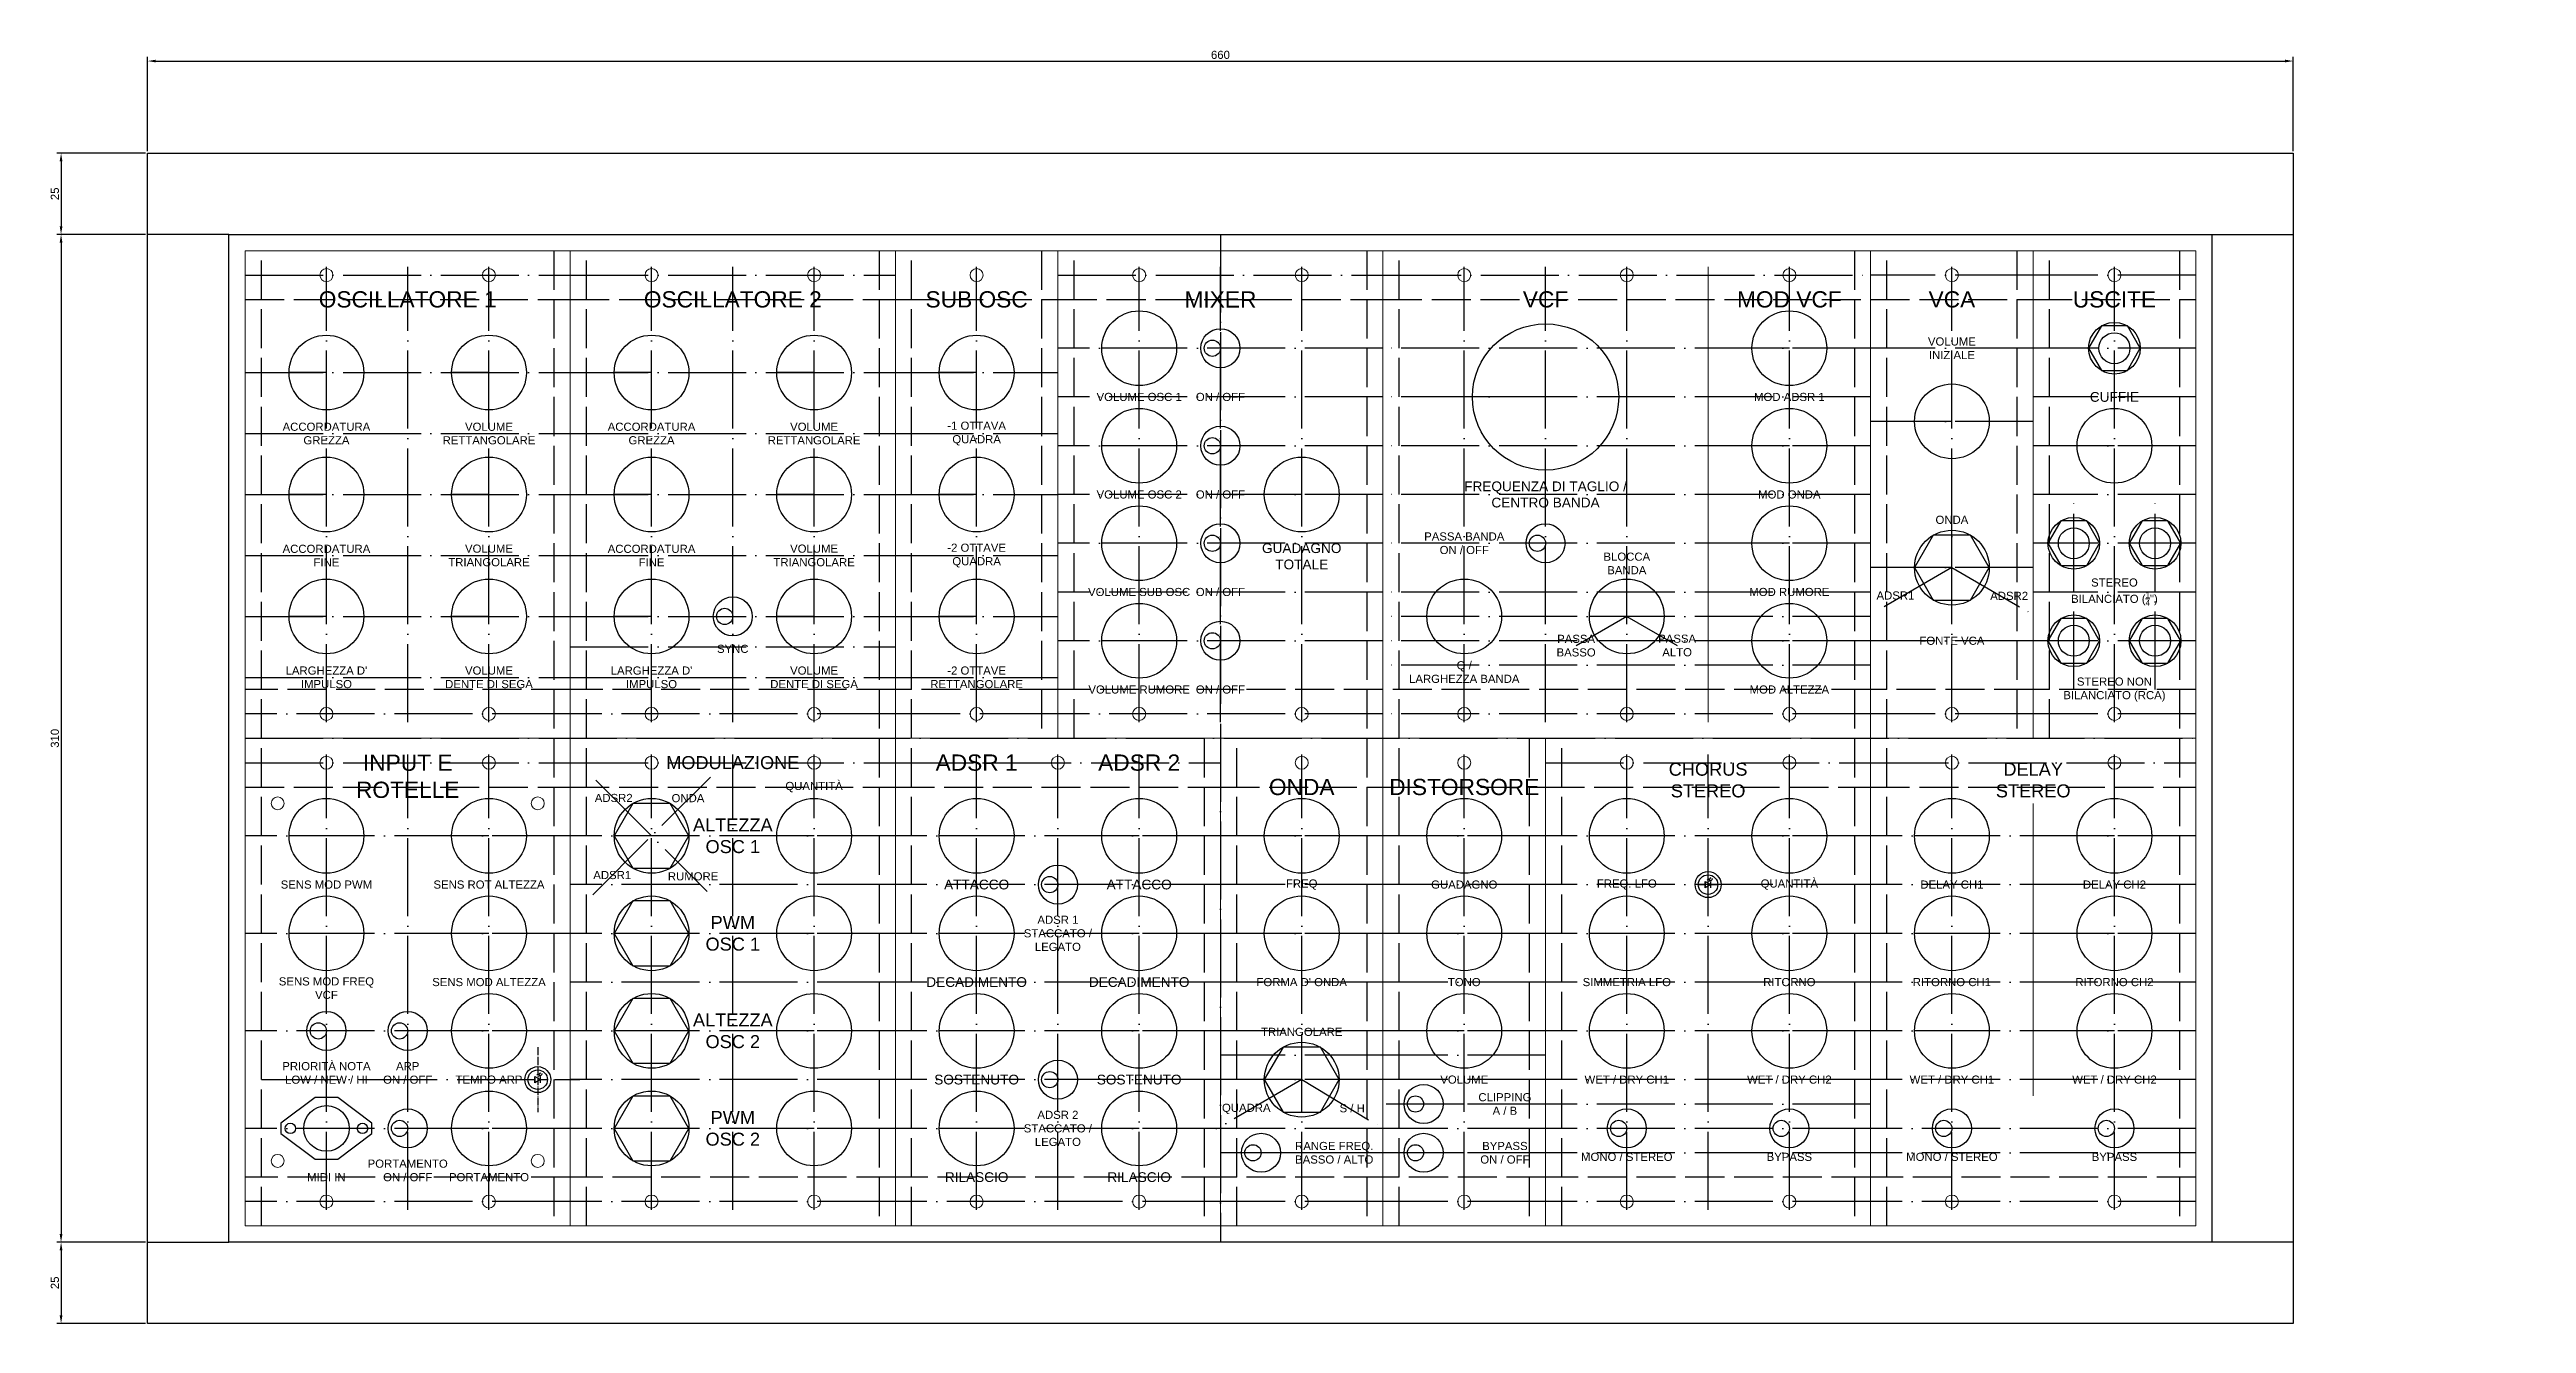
# Model space of a CAD drawing. Header units: millimetres. Extents: x 140 to 902, y 170 to 562.
import ezdxf

# ---------------------------------------------------------------- set-up
doc = ezdxf.new("R2010")
doc.units = ezdxf.units.MM
doc.linetypes.add('ACAD_ISO02W100', pattern=[15, 12, -3])
doc.linetypes.add('ACAD_ISO04W100', pattern=[30, 24, -3, 0, -3])
doc.layers.add('ASSI', color=6, linetype='ACAD_ISO04W100', plot=False)
for name, color, linetype, lineweight in [('CONTORNO', 7, 'Continuous', 15), ('FORI DISTANZIATORI', 5, 'Continuous', 5), ('QUOTE', 2, 'Continuous', 15), ('SCATOLA', 1, 'Continuous', 30), ('TESTO', 3, 'Continuous', 20)]:
    doc.layers.add(name, color=color, linetype=linetype, lineweight=lineweight)
doc.layers.add('MANOPOLA', color=4, linetype='Continuous')
doc.layers.add('TRATTEGGIO PANNELLO', color=7, linetype='ACAD_ISO02W100')
doc.styles.get("Standard").update_dxf_attribs({"font": 'arial.ttf'})
doc.dimstyles.new('ISO-25', dxfattribs={"dimtxt": 2.5, "dimasz": 2.5, "dimexe": 1.25, "dimexo": 0.625, "dimtad": 1, "dimtxsty": 'Standard', "dimcen": 2.5, "dimadec": 0, "dimazin": 0, "dimtfac": 1, "dimtmove": 0, "dimatfit": 3, "dimfxl": 1, "dimarcsym": 0})

msp = doc.modelspace()

# ---------------------------------------------------------------- texts
at = {"layer": 'TESTO', "ltscale": 0.1, "insert": (900.475, 316.043), "char_height": 2.5, "attachment_point": 5}
msp.add_mtext_dynamic_manual_height_columns('^I', width=7.66049, gutter_width=12.5, heights=[0], dxfattribs=at)

# ---------------------------------------------------------------- blocks, each defined once
blk = doc.blocks.new('*D1')
at = {"layer": 'Defpoints', "color": 0, "ltscale": 0.1, "transparency": 16777216}
for p in [(170, 530, 225), (143.37, 505), (170, 505, 225)]:
    blk.add_point(p, dxfattribs=at)
at = {"layer": 'QUOTE', "color": 0, "lineweight": -2, "ltscale": 0.1, "transparency": 16777216}
for p, q in [((169.38, 530), (142.12, 530)), ((143.37, 527.5), (143.37, 507.5)), ((169.38, 505), (142.12, 505))]:
    blk.add_line(p, q, dxfattribs=at)
at = {"layer": 'QUOTE', "color": 0, "ltscale": 0.1, "transparency": 16777216}
for points in [[(142.95, 527.5), (143.79, 527.5), (143.37, 530)], [(142.95, 507.5), (143.79, 507.5), (143.37, 505)]]:
    blk.add_solid(points, dxfattribs=at)
at = {"layer": 'QUOTE', "color": 0, "ltscale": 0.1, "transparency": 16777216, "insert": (141.47, 517.5), "char_height": 2.5, "attachment_point": 5, "rotation": 90}
blk.add_mtext('25', dxfattribs=at)
blk = doc.blocks.new('*D2')
at = {"layer": 'Defpoints', "color": 0, "ltscale": 0.1, "transparency": 16777216}
for p in [(170, 505, 225), (143.37, 195), (170, 195, 225)]:
    blk.add_point(p, dxfattribs=at)
at = {"layer": 'QUOTE', "color": 0, "lineweight": -2, "ltscale": 0.1, "transparency": 16777216}
for p, q in [((169.37, 505), (142.12, 505)), ((143.37, 502.5), (143.37, 197.5)), ((169.37, 195), (142.12, 195))]:
    blk.add_line(p, q, dxfattribs=at)
at = {"layer": 'QUOTE', "color": 0, "ltscale": 0.1, "transparency": 16777216}
for points in [[(142.95, 502.5), (143.79, 502.5), (143.37, 505)], [(142.95, 197.5), (143.79, 197.5), (143.37, 195)]]:
    blk.add_solid(points, dxfattribs=at)
at = {"layer": 'QUOTE', "color": 0, "ltscale": 0.1, "transparency": 16777216, "insert": (141.47, 350), "char_height": 2.5, "attachment_point": 5, "rotation": 90}
blk.add_mtext('310', dxfattribs=at)
blk = doc.blocks.new('*D3')
at = {"layer": 'Defpoints', "color": 0, "ltscale": 0.1, "transparency": 16777216}
for p in [(170, 195, 225), (143.37, 170), (170, 170, 225)]:
    blk.add_point(p, dxfattribs=at)
at = {"layer": 'QUOTE', "color": 0, "lineweight": -2, "ltscale": 0.1, "transparency": 16777216}
for p, q in [((169.37, 195), (142.12, 195)), ((143.37, 192.5), (143.37, 172.5)), ((169.37, 170), (142.12, 170))]:
    blk.add_line(p, q, dxfattribs=at)
at = {"layer": 'QUOTE', "color": 0, "ltscale": 0.1, "transparency": 16777216}
for points in [[(142.95, 192.5), (143.79, 192.5), (143.37, 195)], [(142.95, 172.5), (143.79, 172.5), (143.37, 170)]]:
    blk.add_solid(points, dxfattribs=at)
at = {"layer": 'QUOTE', "color": 0, "ltscale": 0.1, "transparency": 16777216, "insert": (141.47, 182.5), "char_height": 2.5, "attachment_point": 5, "rotation": 90}
blk.add_mtext('25', dxfattribs=at)
blk = doc.blocks.new('*D4')
at = {"layer": 'Defpoints', "color": 0, "ltscale": 0.1, "transparency": 16777216}
for p in [(830, 558.34), (170, 530, 225), (830, 530, 225)]:
    blk.add_point(p, dxfattribs=at)
at = {"layer": 'QUOTE', "color": 0, "lineweight": -2, "ltscale": 0.1, "transparency": 16777216}
for p, q in [((170, 530.62), (170, 559.59)), ((172.5, 558.34), (827.5, 558.34)), ((830, 530.62), (830, 559.59))]:
    blk.add_line(p, q, dxfattribs=at)
at = {"layer": 'QUOTE', "color": 0, "ltscale": 0.1, "transparency": 16777216}
for points in [[(172.5, 558.76), (172.5, 557.93), (170, 558.34)], [(827.5, 558.76), (827.5, 557.93), (830, 558.34)]]:
    blk.add_solid(points, dxfattribs=at)
at = {"layer": 'QUOTE', "color": 0, "ltscale": 0.1, "transparency": 16777216, "insert": (500, 560.24), "char_height": 2.5, "attachment_point": 5}
blk.add_mtext('660', dxfattribs=at)
blk = doc.blocks.new('MIDI DIN')
at = {"layer": 'MANOPOLA', "ltscale": 0.1}
blk.add_lwpolyline([(14, -1.6), (14, 1.6), (3.5, 9.5), (-3.5, 9.5), (-14, 1.6), (-14, -1.6), (-3.5, -9.5), (3.5, -9.5)], close=True, dxfattribs=at)
for centre, radius in [((-11.1, 0), 1.6), ((0, 0), 7), ((11.1, 0), 1.6)]:
    blk.add_circle(centre, radius, dxfattribs=at)
blk = doc.blocks.new('INTERRUTTORE')
at = {"layer": 'MANOPOLA', "ltscale": 0.1}
for centre, radius in [((0, 0), 6), ((-2.5, 0), 2.5)]:
    blk.add_circle(centre, radius, dxfattribs=at)
blk = doc.blocks.new('MANOPOLA 23mm')
at = {"layer": 'MANOPOLA', "ltscale": 0.1}
blk.add_line((0, 0), (-11.5, 0), dxfattribs=at)
blk.add_circle((0, 0), 11.5, dxfattribs=at)
blk = doc.blocks.new('LED HOLDER')
at = {"layer": 'MANOPOLA', "ltscale": 0.1}
for p, q in [((-3, 0), (-0.87, 0)), ((-0.87, 0.5), (-0.87, -0.5)), ((0.87, -1), (0.87, 1)), ((0.87, 0), (3, 0))]:
    blk.add_line(p, q, dxfattribs=at)
for points in [[(-0.87, 1), (0.87, 0), (-0.87, -1)], [(0.84, 1.9), (0.89, 2.1), (0.7, 2.04), (0.77, 1.97)], [(1.3, 1.54), (1.35, 1.74), (1.16, 1.68), (1.23, 1.61)]]:
    blk.add_lwpolyline(points, close=True, dxfattribs=at)
for points in [[(-0.25, 1.35), (0.14, 1.77), (0.39, 1.55), (0.77, 1.97)], [(0.21, 0.98), (0.6, 1.41), (0.84, 1.19), (1.23, 1.61)]]:
    blk.add_lwpolyline(points, dxfattribs=at)
for radius in [4, 3]:
    blk.add_circle((0, 0), radius, dxfattribs=at)
blk = doc.blocks.new('#MODULE INPUT MIDI TO CV')
at = {"layer": 'ASSI'}
for p, q in [((0, -7.5), (100, -7.5)), ((25, -145), (25, -5)), ((50, -145), (50, -5)), ((75, -145), (75, -5)), ((100, -30), (0, -30)), ((100, -60), (0, -60)), ((100, -90), (0, -90)), ((5, -105), (102.98, -105)), ((100, -120), (0, -120)), ((100, -142.5), (0, -142.5))]:
    blk.add_line(p, q, dxfattribs=at)
at = {"layer": 'ASSI', "ltscale": 0.1}
blk.add_line((90, -95), (90, -115), dxfattribs=at)
at = {"layer": 'CONTORNO', "ltscale": 0.1}
for p, q in [((0, 0), (100, 0)), ((0, -150), (0, 0)), ((100, 0), (100, -150)), ((100, -150), (0, -150))]:
    blk.add_line(p, q, dxfattribs=at)
for centre in [(25, -7.5), (75, -7.5), (25, -142.5), (75, -142.5)]:
    blk.add_circle(centre, 2, dxfattribs=at)
at = {"layer": 'FORI DISTANZIATORI', "ltscale": 0.1}
for centre in [(10, -20), (90, -20), (10, -130), (90, -130)]:
    blk.add_circle(centre, 2, dxfattribs=at)
at = {"layer": 'TRATTEGGIO PANNELLO'}
for p, q in [((5, -150), (5, 0)), ((95, 0), (95, -150)), ((0, -15), (100, -15)), ((100, -135), (0, -135))]:
    blk.add_line(p, q, dxfattribs=at)
at = {"layer": 'ASSI', "ltscale": 0.1}
for name, p in [('MANOPOLA 23mm', (25, -30)), ('MANOPOLA 23mm', (75, -30)), ('MANOPOLA 23mm', (25, -60)), ('MANOPOLA 23mm', (75, -60)), ('MANOPOLA 23mm', (75, -90)), ('INTERRUTTORE', (50, -90)), ('MIDI DIN', (25, -120)), ('INTERRUTTORE', (50, -120)), ('MANOPOLA 23mm', (75, -120))]:
    blk.add_blockref(name, p, dxfattribs=at)
at = {"layer": 'ASSI'}
blk.add_blockref('LED HOLDER', (90, -105), dxfattribs=at)
at = {"layer": 'TESTO', "ltscale": 0.1}
blk.add_blockref('INTERRUTTORE', (25, -90), dxfattribs=at)
for s, width, heights, insert, char_height, attachment_point in [('INPUT E\\PROTELLE', 28.3814, [15.1], (50, -5), 5, 2), ('\\pxqc;SENS MOD PWM', 40.0664, [3.16], (25, -45), 2.5, 5), ('\\pxqc;SENS ROT ALTEZZA', 63.8364, [4.2], (75, -45), 2.5, 5), ('\\pxqc;SENS MOD FREQ VCF', 29.8145, [24.14], (25, -73.52), 2.5, 2), ('\\pxqc;SENS MOD ALTEZZA', 40.0664, [3.16], (75, -75), 2.5, 5), ('PRIORITÀ NOTA\\PLOW / NEW / HI', 29.8145, [16.8], (25, -106.29), 2.5, 8), ('ARP\\PON / OFF', 29.8145, [16.8], (50, -106.29), 2.5, 8), ('\\pxqc;TEMPO ARP', 40.0664, [3.16], (75, -105), 2.5, 5), ('MIDI IN', 29.8145, [16.8], (25, -135), 2.5, 5), ('PORTAMENTO\\PON / OFF', 29.8145, [16.8], (50, -136.29), 2.5, 8), ('PORTAMENTO', 86.1526, [13.33], (75, -135), 2.5, 5)]:
    blk.add_mtext_dynamic_manual_height_columns(s, width=width, gutter_width=12.5, heights=heights, dxfattribs=dict(at, insert=insert, char_height=char_height, attachment_point=attachment_point))
blk = doc.blocks.new('*U15')
at = {"layer": 'MANOPOLA', "ltscale": 0.1}
blk.add_line((0, 0), (-11.5, 0), dxfattribs=at)
blk.add_lwpolyline([(-5.75, 9.96), (-11.5, 0), (-5.75, -9.96), (5.75, -9.96), (11.5, 0), (5.75, 9.96)], close=True, dxfattribs=at)
blk.add_circle((0, 0), 11.5, dxfattribs=at)
blk = doc.blocks.new('*U65')
at = {"layer": 'ASSI'}
for p, q in [((0, -7.5), (100, -7.5)), ((25, -145), (25, -5)), ((50, -145), (50, -5)), ((75, -145), (75, -5)), ((6.9, -48.1), (43.1, -11.9)), ((7.89, -12.89), (42.11, -47.11)), ((100, -30), (0, -30)), ((100, -45), (0, -45)), ((100, -60), (0, -60)), ((100, -75), (0, -75)), ((100, -90), (0, -90)), ((100, -105), (0, -105)), ((100, -120), (0, -120)), ((100, -142.5), (0, -142.5))]:
    blk.add_line(p, q, dxfattribs=at)
at = {"layer": 'CONTORNO', "ltscale": 0.1}
for p, q in [((0, 0), (100, 0)), ((0, -150), (0, 0)), ((100, 0), (100, -150)), ((100, -150), (0, -150))]:
    blk.add_line(p, q, dxfattribs=at)
for centre in [(25, -7.5), (75, -7.5), (25, -142.5), (75, -142.5)]:
    blk.add_circle(centre, 2, dxfattribs=at)
at = {"layer": 'TRATTEGGIO PANNELLO'}
for p, q in [((5, -150), (5, 0)), ((95, 0), (95, -150)), ((0, -15), (100, -15)), ((100, -135), (0, -135))]:
    blk.add_line(p, q, dxfattribs=at)
at = {"layer": 'MANOPOLA', "ltscale": 0.1}
for name, p in [('*U15', (25, -30)), ('MANOPOLA 23mm', (75, -30)), ('*U15', (25, -60)), ('MANOPOLA 23mm', (75, -60)), ('*U15', (25, -90)), ('MANOPOLA 23mm', (75, -90)), ('*U15', (25, -120)), ('MANOPOLA 23mm', (75, -120))]:
    blk.add_blockref(name, p, dxfattribs=at)
at = {"layer": 'TESTO', "ltscale": 0.1, "attachment_point": 5}
for s, width, heights, insert, char_height in [('MODULAZIONE', 28.3814, [15.1], (50, -7.5), 4), ('QUANTITÀ', 7.6605, [0], (75, -15), 2.5), ('ADSR2', 29.885, [5.92], (13.36, -18.36), 2.5), ('ONDA', 2.5, [2.12], (36.21, -18.42), 2.5), ('ALTEZZA\\POSC 1', 28.3814, [15.1], (50, -30), 4), ('ADSR1', 17.9674, [3.89], (12.91, -42.07), 2.5), ('RUMORE', 2.5, [2.12], (37.78, -42.47), 2.5), ('PWM\\POSC 1', 28.3814, [15.1], (50, -60), 4), ('ALTEZZA\\POSC 2', 28.3814, [15.1], (50, -90), 4), ('PWM\\POSC 2', 28.3814, [15.1], (50, -120), 4)]:
    blk.add_mtext_dynamic_manual_height_columns(s, width=width, gutter_width=12.5, heights=heights, dxfattribs=dict(at, insert=insert, char_height=char_height))
blk = doc.blocks.new('*U56')
at = {"layer": 'MANOPOLA', "ltscale": 0.1}
blk.add_blockref('MANOPOLA 23mm', (0, 0), dxfattribs=at)
blk = doc.blocks.new('*U57')
at = {"layer": 'MANOPOLA', "color": 0, "linetype": 'ByBlock', "lineweight": -2, "transparency": 16777216}
for p in [(0, 0), (50, 0), (0, -37.5), (50, -37.5), (0, -75), (50, -75)]:
    blk.add_blockref('*U56', p, dxfattribs=at)
blk = doc.blocks.new('*U55')
at = {"layer": 'ASSI'}
for p, q in [((0, -7.5), (100, -7.5)), ((25, -145), (25, -5)), ((50, -145), (50, -5)), ((75, -145), (75, -5)), ((0, -37.5), (100, -37.5)), ((0, -56.25), (100, -56.25)), ((0, -75), (100, -75)), ((0, -93.75), (100, -93.75)), ((0, -112.5), (100, -112.5)), ((0, -131.25), (100, -131.25)), ((100, -142.5), (0, -142.5))]:
    blk.add_line(p, q, dxfattribs=at)
at = {"layer": 'CONTORNO', "ltscale": 0.1}
for p, q in [((0, 0), (100, 0)), ((0, -150), (0, 0)), ((100, 0), (100, -150)), ((100, -150), (0, -150))]:
    blk.add_line(p, q, dxfattribs=at)
for centre in [(25, -7.5), (75, -7.5), (25, -142.5), (75, -142.5)]:
    blk.add_circle(centre, 2, dxfattribs=at)
at = {"layer": 'TRATTEGGIO PANNELLO'}
for p, q in [((5, -150), (5, 0)), ((95, 0), (95, -150)), ((0, -15), (100, -15)), ((100, -135), (0, -135))]:
    blk.add_line(p, q, dxfattribs=at)
at = {"layer": 'MANOPOLA'}
blk.add_blockref('*U57', (25, -37.5), dxfattribs=at)
at = {"layer": 'TESTO', "ltscale": 0.1, "attachment_point": 5}
for s, width, heights, insert, char_height in [('OSCILLATORE 1', 64.2058, [10.31], (50, -15), 5), ('ACCORDATURA GREZZA', 26.5265, [7.63], (25, -56.25), 2.5), ('VOLUME\\PRETTANGOLARE', 26.5265, [7.63], (75, -56.25), 2.5), ('ACCORDATURA\\PFINE', 26.5265, [7.63], (25, -93.78), 2.5), ('VOLUME\\PTRIANGOLARE', 26.5265, [7.63], (75, -93.75), 2.5), ("LARGHEZZA D'\\PIMPULSO", 26.5265, [7.63], (25, -131.25), 2.5), ('VOLUME\\PDENTE DI SEGA', 52.6452, [10.57], (75, -131.25), 2.5)]:
    blk.add_mtext_dynamic_manual_height_columns(s, width=width, gutter_width=12.5, heights=heights, dxfattribs=dict(at, insert=insert, char_height=char_height))
blk = doc.blocks.new('*U49')
at = {"layer": 'MANOPOLA', "ltscale": 0.1}
blk.add_blockref('MANOPOLA 23mm', (0, 0), dxfattribs=at)
blk = doc.blocks.new('*U50')
at = {"layer": 'MANOPOLA', "color": 0, "linetype": 'ByBlock', "lineweight": -2, "transparency": 16777216}
for p in [(0, 0), (50, 0), (0, -37.5), (50, -37.5), (0, -75), (50, -75)]:
    blk.add_blockref('*U49', p, dxfattribs=at)
blk = doc.blocks.new('#MODULO OSC2')
at = {"layer": 'ASSI'}
for p, q in [((0, -7.5), (100, -7.5)), ((25, -145), (25, -5)), ((50, -145), (50, -5)), ((75, -145), (75, -5)), ((0, -37.5), (100, -37.5)), ((0, -56.25), (100, -56.25)), ((0, -75), (100, -75)), ((0, -93.75), (100, -93.75)), ((0, -112.5), (100, -112.5)), ((0, -121.875), (100, -121.875)), ((0, -131.25), (100, -131.25)), ((100, -142.5), (0, -142.5))]:
    blk.add_line(p, q, dxfattribs=at)
at = {"layer": 'CONTORNO', "ltscale": 0.1}
for p, q in [((0, 0), (100, 0)), ((0, -150), (0, 0)), ((100, 0), (100, -150)), ((100, -150), (0, -150))]:
    blk.add_line(p, q, dxfattribs=at)
for centre in [(25, -7.5), (75, -7.5), (25, -142.5), (75, -142.5)]:
    blk.add_circle(centre, 2, dxfattribs=at)
at = {"layer": 'TRATTEGGIO PANNELLO'}
for p, q in [((5, -150), (5, 0)), ((95, 0), (95, -150)), ((0, -15), (100, -15)), ((100, -135), (0, -135))]:
    blk.add_line(p, q, dxfattribs=at)
at = {"layer": 'MANOPOLA'}
blk.add_blockref('*U50', (25, -37.5), dxfattribs=at)
at = {"layer": 'MANOPOLA', "ltscale": 0.1}
blk.add_blockref('INTERRUTTORE', (50, -112.5), dxfattribs=at)
at = {"layer": 'TESTO', "ltscale": 0.1, "attachment_point": 5}
for s, width, heights, insert, char_height in [('OSCILLATORE 2', 64.20584, [10.309], (50, -15), 5), ('ACCORDATURA GREZZA', 26.52646, [7.627], (25, -56.25), 2.5), ('VOLUME\\PRETTANGOLARE', 26.52646, [7.627], (75, -56.25), 2.5), ('ACCORDATURA\\PFINE', 26.52646, [7.627], (25, -93.777), 2.5), ('VOLUME\\PTRIANGOLARE', 26.52646, [7.627], (75, -93.75), 2.5), ('SYNC', 52.64523, [10.574], (50, -122.492), 2.5), ("LARGHEZZA D'\\PIMPULSO", 26.52646, [7.627], (25, -131.25), 2.5), ('VOLUME\\PDENTE DI SEGA', 52.64523, [10.574], (75, -131.25), 2.5)]:
    blk.add_mtext_dynamic_manual_height_columns(s, width=width, gutter_width=12.5, heights=heights, dxfattribs=dict(at, insert=insert, char_height=char_height))
blk = doc.blocks.new('*U46')
at = {"layer": 'MANOPOLA', "ltscale": 0.1}
blk.add_blockref('MANOPOLA 23mm', (0, 0), dxfattribs=at)
blk = doc.blocks.new('*U47')
at = {"layer": 'MANOPOLA', "color": 0, "linetype": 'ByBlock', "lineweight": -2, "transparency": 16777216}
for p in [(0, 0), (0, -37.5), (0, -75)]:
    blk.add_blockref('*U46', p, dxfattribs=at)
blk = doc.blocks.new('#MODULE SUBOSC')
at = {"layer": 'ASSI'}
for p, q in [((25, -145), (25, -5)), ((0, -37.5), (50, -37.5)), ((0, -56.25), (50, -56.25)), ((0, -75), (50, -75)), ((0, -93.75), (50, -93.75)), ((0, -112.5), (50, -112.5)), ((0, -131.25), (50, -131.25)), ((50, -142.5), (0, -142.5))]:
    blk.add_line(p, q, dxfattribs=at)
at = {"layer": 'CONTORNO', "ltscale": 0.1}
for p, q in [((0, 0), (50, 0)), ((0, -150), (0, 0)), ((50, 0), (50, -150)), ((50, -150), (0, -150))]:
    blk.add_line(p, q, dxfattribs=at)
for centre in [(25, -7.5), (25, -142.5)]:
    blk.add_circle(centre, 2, dxfattribs=at)
at = {"layer": 'TRATTEGGIO PANNELLO'}
for p, q in [((5, -150), (5, 0)), ((45, 0), (45, -150)), ((0, -15), (50, -15)), ((50, -135), (0, -135))]:
    blk.add_line(p, q, dxfattribs=at)
at = {"layer": 'MANOPOLA'}
blk.add_blockref('*U47', (25, -37.5), dxfattribs=at)
at = {"layer": 'TESTO', "ltscale": 0.1, "attachment_point": 5}
for s, width, heights, insert, char_height in [('SUB OSC', 64.2058, [10.31], (25, -15), 5), ('-1 OTTAVA QUADRA', 26.5265, [7.63], (25, -56.25), 2.5), ('-2 OTTAVE\\PQUADRA', 26.5265, [7.63], (25, -93.78), 2.5), ('-2 OTTAVE\\PRETTANGOLARE', 26.5265, [7.63], (25, -131.25), 2.5)]:
    blk.add_mtext_dynamic_manual_height_columns(s, width=width, gutter_width=12.5, heights=heights, dxfattribs=dict(at, insert=insert, char_height=char_height))
blk = doc.blocks.new('*U63')
at = {"layer": 'MANOPOLA', "ltscale": 0.1}
blk.add_blockref('MANOPOLA 23mm', (0, 0), dxfattribs=at)
blk = doc.blocks.new('*U64')
at = {"layer": 'MANOPOLA', "color": 0, "linetype": 'ByBlock', "lineweight": -2, "transparency": 16777216}
for p in [(0, 0), (0, -30), (0, -60), (0, -90)]:
    blk.add_blockref('*U63', p, dxfattribs=at)
blk = doc.blocks.new('*U59')
at = {"layer": 'MANOPOLA', "ltscale": 0.1}
blk.add_blockref('INTERRUTTORE', (0, 0), dxfattribs=at)
blk = doc.blocks.new('*U60')
at = {"layer": 'MANOPOLA', "color": 0, "linetype": 'ByBlock', "lineweight": -2, "transparency": 16777216}
for p in [(0, 0), (0, -30), (0, -60), (0, -90)]:
    blk.add_blockref('*U59', p, dxfattribs=at)
blk = doc.blocks.new('*U61')
at = {"layer": 'TESTO', "ltscale": 0.1, "insert": (0, 0), "char_height": 2.5, "attachment_point": 5}
blk.add_mtext_dynamic_manual_height_columns('ON / OFF', width=22.0208, gutter_width=12.5, heights=[0], dxfattribs=at)
blk = doc.blocks.new('*U62')
at = {"layer": 'TESTO', "color": 0, "linetype": 'ByBlock', "lineweight": -2, "transparency": 16777216}
for p in [(0, 0), (0, -30), (0, -60), (0, -90)]:
    blk.add_blockref('*U61', p, dxfattribs=at)
blk = doc.blocks.new('#MODULE MIXER')
at = {"layer": 'ASSI'}
for p, q in [((0, -7.5), (100, -7.5)), ((25, -145), (25, -5)), ((50, -145), (50, -5)), ((75, -145), (75, -5)), ((100, -30), (0, -30)), ((100, -45), (0, -45)), ((100, -60), (0, -60)), ((100, -75), (0, -75)), ((100, -90), (0, -90)), ((100, -105), (0, -105)), ((100, -120), (0, -120)), ((100, -142.5), (0, -142.5))]:
    blk.add_line(p, q, dxfattribs=at)
at = {"layer": 'CONTORNO', "ltscale": 0.1}
for p, q in [((0, 0), (100, 0)), ((0, -150), (0, 0)), ((100, 0), (100, -150)), ((100, -150), (0, -150))]:
    blk.add_line(p, q, dxfattribs=at)
for centre in [(25, -7.5), (75, -7.5), (25, -142.5), (75, -142.5)]:
    blk.add_circle(centre, 2, dxfattribs=at)
at = {"layer": 'TRATTEGGIO PANNELLO'}
for p, q in [((5, -150), (5, 0)), ((95, 0), (95, -150)), ((0, -15), (100, -15)), ((100, -135), (0, -135))]:
    blk.add_line(p, q, dxfattribs=at)
at = {"layer": 'MANOPOLA'}
for name, p in [('*U64', (25, -30)), ('*U60', (50, -30))]:
    blk.add_blockref(name, p, dxfattribs=at)
at = {"layer": 'MANOPOLA', "ltscale": 0.1}
blk.add_blockref('MANOPOLA 23mm', (75, -75), dxfattribs=at)
at = {"layer": 'TESTO'}
blk.add_blockref('*U62', (50, -45), dxfattribs=at)
at = {"layer": 'TESTO', "ltscale": 0.1}
for s, width, gutter_width, heights, insert, char_height, attachment_point in [('MIXER', 20.9454, 12.5, [0], (50, -15), 5, 5), ('VOLUME OSC 1 ', 29.5403, 5.33, [3.09], (25, -45), 2.5, 5), ('VOLUME OSC 2', 27.9862, 5.33, [3.09], (25, -75), 2.5, 5), ('GUADAGNO\\PTOTALE ', 29.5403, 5.33, [8.6], (75, -90), 3, 2), ('VOLUME SUB OSC', 37.5826, 5.33, [2.48], (25, -105), 2.5, 5), ('VOLUME RUMORE', 38.2385, 5.33, [4.65], (25, -135), 2.5, 5)]:
    blk.add_mtext_dynamic_manual_height_columns(s, width=width, gutter_width=gutter_width, heights=heights, dxfattribs=dict(at, insert=insert, char_height=char_height, attachment_point=attachment_point))
blk = doc.blocks.new('*U48')
at = {"layer": 'ASSI'}
for p, q in [((0, -7.5), (100, -7.5)), ((25, -145), (25, -5)), ((50, -145), (50, -5)), ((75, -145), (75, -5)), ((100, -30), (0, -30)), ((100, -45), (0, -45)), ((100, -60), (0, -60)), ((100, -75), (0, -75)), ((100, -90), (0, -90)), ((100, -105), (0, -105)), ((100, -120), (0, -120)), ((100, -142.5), (0, -142.5))]:
    blk.add_line(p, q, dxfattribs=at)
at = {"layer": 'CONTORNO', "ltscale": 0.1}
for p, q in [((0, 0), (100, 0)), ((0, -150), (0, 0)), ((100, 0), (100, -150)), ((100, -150), (0, -150))]:
    blk.add_line(p, q, dxfattribs=at)
for centre in [(50, -7.5), (25, -142.5), (75, -142.5)]:
    blk.add_circle(centre, 2, dxfattribs=at)
at = {"layer": 'TRATTEGGIO PANNELLO'}
for p, q in [((5, -150), (5, 0)), ((95, 0), (95, -150)), ((0, -15), (100, -15)), ((100, -135), (0, -135))]:
    blk.add_line(p, q, dxfattribs=at)
at = {"layer": 'MANOPOLA', "ltscale": 0.1}
for name, p in [('MANOPOLA 23mm', (25, -30)), ('MANOPOLA 23mm', (75, -30)), ('INTERRUTTORE', (50, -45)), ('MANOPOLA 23mm', (25, -60)), ('MANOPOLA 23mm', (75, -60)), ('MANOPOLA 23mm', (25, -90)), ('MANOPOLA 23mm', (75, -90)), ('INTERRUTTORE', (50, -105)), ('MANOPOLA 23mm', (25, -120)), ('MANOPOLA 23mm', (75, -120))]:
    blk.add_blockref(name, p, dxfattribs=at)
at = {"layer": 'TESTO', "ltscale": 0.1, "attachment_point": 5}
for s, width, heights, insert, char_height in [('ADSR 1', 25.0099, [0], (25, -7.5), 5), ('ADSR 2', 25.0099, [0], (75, -7.5), 5), ('ATTACCO', 25.0099, [0], (25, -45), 3), ('ATTACCO', 25.0099, [0], (75, -45), 3), ('ADSR 1\\PSTACCATO /\\PLEGATO', 42.2201, [15.42], (50, -60), 2.5), ('DECADIMENTO', 25.0099, [0], (25, -75), 3), ('DECADIMENTO', 25.0099, [0], (75, -75), 3), ('SOSTENUTO', 25.0099, [0], (25, -105), 3), ('SOSTENUTO', 25.0099, [0], (75, -105), 3), ('ADSR 2\\PSTACCATO /\\PLEGATO', 42.2201, [15.42], (50, -120), 2.5), ('RILASCIO', 25.0099, [0], (25, -135), 3), ('RILASCIO', 25.0099, [0], (75, -135), 3)]:
    blk.add_mtext_dynamic_manual_height_columns(s, width=width, gutter_width=12.5, heights=heights, dxfattribs=dict(at, insert=insert, char_height=char_height))
blk = doc.blocks.new('ROTARY SWITCH')
at = {"layer": 'MANOPOLA', "ltscale": 0.1}
blk.add_line((0, 0), (-11.5, 0), dxfattribs=at)
blk.add_lwpolyline([(-5.75, 9.96), (-11.5, 0), (-5.75, -9.96), (5.75, -9.96), (11.5, 0), (5.75, 9.96)], close=True, dxfattribs=at)
blk.add_circle((0, 0), 11.5, dxfattribs=at)
blk = doc.blocks.new('#MODULO VCA')
at = {"layer": 'ASSI'}
for p, q in [((50, -7.5), (0, -7.5)), ((25, -145), (25, -5)), ((50, -30), (0, -30)), ((50, -52.5), (0, -52.5)), ((25, -97.5), (25, -75)), ((50, -97.5), (0, -97.5)), ((25, -97.5), (2.31, -110.6)), ((25, -97.5), (48.81, -111.25)), ((50, -120), (0, -120)), ((50, -142.5), (0, -142.5))]:
    blk.add_line(p, q, dxfattribs=at)
at = {"layer": 'CONTORNO', "ltscale": 0.1}
for p, q in [((0, 0), (50, 0)), ((0, -150), (0, 0)), ((50, 0), (50, -150)), ((50, -150), (0, -150))]:
    blk.add_line(p, q, dxfattribs=at)
for centre in [(25, -7.5), (25, -142.5)]:
    blk.add_circle(centre, 2, dxfattribs=at)
at = {"layer": 'TRATTEGGIO PANNELLO'}
for p, q in [((5, -150), (5, 0)), ((45, 0), (45, -150)), ((0, -15), (50, -15)), ((50, -135), (0, -135))]:
    blk.add_line(p, q, dxfattribs=at)
at = {"layer": 'TESTO', "ltscale": 0.1}
for name, p in [('MANOPOLA 23mm', (25, -52.5)), ('ROTARY SWITCH', (25, -97.5))]:
    blk.add_blockref(name, p, dxfattribs=at)
at = {"layer": 'TESTO', "ltscale": 0.1, "attachment_point": 5}
for s, width, heights, insert, char_height in [('VCA', 64.2058, [10.31], (25, -15), 5), ('VOLUME\\PINIZIALE', 25.8742, [7.63], (25, -30), 2.5), ('ONDA', 15.7377, [0], (25, -82.79), 2.5), ('ADSR1', 15.7377, [0], (7.63, -106.08), 2.5), ('ADSR2', 15.7377, [0.321], (42.61, -106.18), 2.5), ('FONTE VCA', 40.9292, [7.95], (25, -120), 2.5)]:
    blk.add_mtext_dynamic_manual_height_columns(s, width=width, gutter_width=12.5, heights=heights, dxfattribs=dict(at, insert=insert, char_height=char_height))
blk = doc.blocks.new('MANOPOLA 45mm')
at = {"layer": 'MANOPOLA', "ltscale": 0.1}
blk.add_line((0, 0), (-22.5, 0), dxfattribs=at)
blk.add_circle((0, 0), 22.5, dxfattribs=at)
blk = doc.blocks.new('*U70')
at = {"layer": 'MANOPOLA', "ltscale": 0.1}
blk.add_blockref('MANOPOLA 23mm', (0, 0), dxfattribs=at)
blk = doc.blocks.new('*U71')
at = {"layer": 'MANOPOLA', "color": 0, "linetype": 'ByBlock', "lineweight": -2, "transparency": 16777216}
for p in [(0, 0), (0, -30), (0, -60), (0, -90)]:
    blk.add_blockref('*U70', p, dxfattribs=at)
blk = doc.blocks.new('#MODULO FILTRO')
at = {"layer": 'ASSI'}
for p, q in [((0, -7.5), (150, -7.5)), ((25, -145), (25, -5)), ((50, -145), (50, -5)), ((75, -145), (75, -5)), ((125, -145), (125, -5)), ((150, -30), (0, -30)), ((150, -45), (0, -45)), ((150, -60), (0, -60)), ((150, -75), (0, -75)), ((150, -90), (0, -90)), ((75, -112.5), (75, -97.5)), ((150, -105), (0, -105)), ((150, -112.5), (0, -112.5)), ((75, -112.5), (59.41, -121.5)), ((75, -112.5), (90.48, -121.45)), ((150, -120), (0, -120)), ((150, -127.5), (0, -127.5)), ((150, -142.5), (0, -142.5))]:
    blk.add_line(p, q, dxfattribs=at)
at = {"layer": 'CONTORNO', "ltscale": 0.1}
for p, q in [((0, 0), (150, 0)), ((0, -150), (0, 0)), ((150, 0), (150, -150)), ((150, -150), (0, -150))]:
    blk.add_line(p, q, dxfattribs=at)
for centre in [(25, -7.5), (75, -7.5), (125, -7.5), (25, -142.5), (75, -142.5), (125, -142.5)]:
    blk.add_circle(centre, 2, dxfattribs=at)
at = {"layer": 'TESTO'}
blk.add_line((100, -145), (100, -5), dxfattribs=at)
at = {"layer": 'TRATTEGGIO PANNELLO'}
for p, q in [((5, -150), (5, 0)), ((145, 0), (145, -150)), ((0, -15), (150, -15)), ((150, -135), (0, -135))]:
    blk.add_line(p, q, dxfattribs=at)
at = {"ltscale": 0.1}
blk.add_blockref('MANOPOLA 23mm', (25, -112.5), dxfattribs=at)
at = {"layer": 'MANOPOLA'}
for name, p in [('MANOPOLA 45mm', (50, -45)), ('*U71', (125, -30))]:
    blk.add_blockref(name, p, dxfattribs=at)
at = {"layer": 'MANOPOLA', "ltscale": 0.1}
for name, p in [('INTERRUTTORE', (50, -90)), ('MANOPOLA 23mm', (75, -112.5))]:
    blk.add_blockref(name, p, dxfattribs=at)
at = {"layer": 'TESTO', "ltscale": 0.1, "attachment_point": 5}
for s, width, heights, insert, char_height in [('VCF', 42.3083, [0], (50, -15), 5), ('MOD VCF', 42.3083, [0], (125, -15), 5), ('MOD ADSR 1', 28.004, [0], (125, -45), 2.5), ('FREQUENZA DI TAGLIO /\\PCENTRO BANDA', 57.356, [9.91], (50, -75), 3), ('MOD ONDA', 28.004, [2.59], (125, -75), 2.5), ('PASSA BANDA\\PON / OFF', 26.7112, [0], (25, -90), 2.5), ('BLOCCA\\PBANDA', 46.2796, [16.76], (75, -96.2), 2.5), ('MOD RUMORE', 28.004, [0], (125, -105), 2.5), ('PASSA\\PBASSO', 12.7582, [0], (59.41, -121.5), 2.5), ('PASSA\\PALTO', 12.7582, [0], (90.48, -121.45), 2.5), ('Q /\\PLARGHEZZA BANDA', 57.356, [9.91], (25, -129.63), 2.5), ('MOD ALTEZZA', 28.004, [0], (125, -135), 2.5)]:
    blk.add_mtext_dynamic_manual_height_columns(s, width=width, gutter_width=12.5, heights=heights, dxfattribs=dict(at, insert=insert, char_height=char_height))
blk = doc.blocks.new('JACK PHONO 6.35mm')
at = {"layer": 'MANOPOLA', "ltscale": 0.1}
blk.add_lwpolyline([(7.94, 0), (3.97, 6.88), (-3.97, 6.88), (-7.94, 0), (-3.97, -6.88), (3.97, -6.88)], close=True, dxfattribs=at)
for radius in [7.94, 4.76]:
    blk.add_circle((0, 0), radius, dxfattribs=at)
blk = doc.blocks.new('*U75')
at = {"layer": 'MANOPOLA', "ltscale": 0.1}
blk.add_blockref('JACK PHONO 6.35mm', (0, 0), dxfattribs=at)
blk = doc.blocks.new('*U76')
at = {"layer": 'MANOPOLA', "color": 0, "linetype": 'ByBlock', "lineweight": -2, "transparency": 16777216}
for p in [(0, 0), (25, 0), (0, -30), (25, -30)]:
    blk.add_blockref('*U75', p, dxfattribs=at)
blk = doc.blocks.new('#MODULO USCITE AUDIO')
at = {"layer": 'ASSI'}
for p, q in [((50, -7.5), (0, -7.5)), ((25, -145), (25, -5)), ((50, -30), (0, -30)), ((50, -45), (0, -45)), ((50, -60), (0, -60)), ((50, -75), (0, -75)), ((12.5, -135), (12.5, -75)), ((37.5, -135), (37.5, -75)), ((50, -90), (0, -90)), ((50, -105), (0, -105)), ((50, -120), (0, -120)), ((50, -142.5), (0, -142.5))]:
    blk.add_line(p, q, dxfattribs=at)
at = {"layer": 'CONTORNO', "ltscale": 0.1}
for p, q in [((0, 0), (50, 0)), ((0, -150), (0, 0)), ((50, 0), (50, -150)), ((50, -150), (0, -150))]:
    blk.add_line(p, q, dxfattribs=at)
for centre in [(25, -7.5), (25, -142.5)]:
    blk.add_circle(centre, 2, dxfattribs=at)
at = {"layer": 'TRATTEGGIO PANNELLO'}
for p, q in [((5, -150), (5, 0)), ((45, 0), (45, -150)), ((0, -15), (50, -15)), ((50, -135), (0, -135))]:
    blk.add_line(p, q, dxfattribs=at)
at = {"layer": 'MANOPOLA', "ltscale": 0.1}
for name, p in [('JACK PHONO 6.35mm', (25, -30)), ('MANOPOLA 23mm', (25, -60))]:
    blk.add_blockref(name, p, dxfattribs=at)
at = {"layer": 'MANOPOLA'}
blk.add_blockref('*U76', (12.5, -90), dxfattribs=at)
at = {"layer": 'TESTO', "ltscale": 0.1, "attachment_point": 5}
for s, width, heights, insert, char_height in [('USCITE', 64.2058, [10.31], (25, -15), 5), ('CUFFIE', 20, [0], (25, -45), 3), ('\\A1;STEREO BILANCIATO ({\\H0.7x;\\S1/4;}")', 31.0169, [0], (25, -105), 2.5), ('\\A1;STEREO NON BILANCIATO (RCA)', 41.8036, [0], (25, -135), 2.5)]:
    blk.add_mtext_dynamic_manual_height_columns(s, width=width, gutter_width=12.5, heights=heights, dxfattribs=dict(at, insert=insert, char_height=char_height))
blk = doc.blocks.new('#MODULO ONDA')
at = {"layer": 'ASSI'}
for p, q in [((25, -145), (25, -5)), ((50, -30), (0, -30)), ((50, -45), (0, -45)), ((50, -60), (0, -60)), ((50, -75), (0, -75)), ((50, -90), (0, -90)), ((50, -97.5), (0, -97.5)), ((25, -105), (-1.44, -120.27)), ((50, -105), (0, -105)), ((25, -105), (50.74, -120.41)), ((50, -120), (0, -120)), ((5, -127.5), (0, -127.5)), ((25, -127.5), (5, -127.5)), ((45, -127.5), (25, -127.5)), ((50, -127.5), (45, -127.5)), ((50, -142.5), (0, -142.5))]:
    blk.add_line(p, q, dxfattribs=at)
at = {"layer": 'CONTORNO', "ltscale": 0.1}
for p, q in [((0, 0), (50, 0)), ((0, -150), (0, 0)), ((50, 0), (50, -150)), ((50, -150), (0, -150))]:
    blk.add_line(p, q, dxfattribs=at)
for centre in [(25, -7.5), (25, -142.5)]:
    blk.add_circle(centre, 2, dxfattribs=at)
at = {"layer": 'TRATTEGGIO PANNELLO'}
for p, q in [((5, -150), (5, 0)), ((45, 0), (45, -150)), ((0, -15), (50, -15)), ((50, -135), (0, -135))]:
    blk.add_line(p, q, dxfattribs=at)
at = {"layer": 'MANOPOLA', "ltscale": 0.1}
for name, p in [('MANOPOLA 23mm', (25, -30)), ('MANOPOLA 23mm', (25, -60)), ('ROTARY SWITCH', (25, -105)), ('INTERRUTTORE', (12.5, -127.5))]:
    blk.add_blockref(name, p, dxfattribs=at)
at = {"layer": 'TESTO', "ltscale": 0.1, "attachment_point": 5}
for s, width, heights, insert, char_height in [('ONDA', 64.2058, [10.31], (25, -15), 5), ('FREQ', 7.6605, [0], (25, -45), 2.5), ("FORMA D' ONDA", 32.2879, [8.68], (25, -75), 2.5), ('TRIANGOLARE', 7.3739, [0], (25, -90.32), 2.5), ('QUADRA', 7.6605, [0], (7.95, -114), 2.5), ('S / H', 7.6605, [0], (40.52, -113.81), 2.5), ('RANGE FREQ.\\PBASSO / ALTO', 51.8479, [27.19], (35, -127.5), 2.5)]:
    blk.add_mtext_dynamic_manual_height_columns(s, width=width, gutter_width=12.5, heights=heights, dxfattribs=dict(at, insert=insert, char_height=char_height))
blk = doc.blocks.new('*U105')
at = {"layer": 'MANOPOLA', "ltscale": 0.1}
blk.add_blockref('MANOPOLA 23mm', (0, 0), dxfattribs=at)
blk = doc.blocks.new('*U106')
at = {"layer": 'MANOPOLA', "color": 0, "linetype": 'ByBlock', "lineweight": -2, "transparency": 16777216}
for p in [(0, 0), (0, -30), (0, -60)]:
    blk.add_blockref('*U105', p, dxfattribs=at)
blk = doc.blocks.new('#MODULO DISTORSORE')
at = {"layer": 'ASSI'}
for p, q in [((25, -145), (25, -5)), ((50, -30), (0, -30)), ((50, -45), (0, -45)), ((50, -60), (0, -60)), ((50, -75), (0, -75)), ((50, -90), (0, -90)), ((50, -97.5), (0, -97.5)), ((50, -105), (0, -105)), ((25, -112.5), (0, -112.5)), ((50, -112.5), (25, -112.5)), ((50, -120), (0, -120)), ((5, -127.5), (0, -127.5)), ((25, -127.5), (5, -127.5)), ((50, -127.5), (25, -127.5)), ((50, -142.5), (0, -142.5))]:
    blk.add_line(p, q, dxfattribs=at)
at = {"layer": 'CONTORNO', "ltscale": 0.1}
for p, q in [((0, 0), (50, 0)), ((0, -150), (0, 0)), ((50, 0), (50, -150)), ((50, -150), (0, -150))]:
    blk.add_line(p, q, dxfattribs=at)
for centre in [(25, -7.5), (25, -142.5)]:
    blk.add_circle(centre, 2, dxfattribs=at)
at = {"layer": 'TRATTEGGIO PANNELLO'}
for p, q in [((5, -150), (5, 0)), ((45, 0), (45, -150)), ((0, -15), (50, -15)), ((50, -135), (0, -135))]:
    blk.add_line(p, q, dxfattribs=at)
at = {"layer": 'MANOPOLA'}
blk.add_blockref('*U106', (25, -30), dxfattribs=at)
at = {"layer": 'MANOPOLA', "ltscale": 0.1}
for p in [(12.5, -112.5), (12.5, -127.5)]:
    blk.add_blockref('INTERRUTTORE', p, dxfattribs=at)
at = {"layer": 'TESTO', "ltscale": 0.1, "attachment_point": 5}
for s, width, heights, insert, char_height in [('DISTORSORE', 64.2058, [10.31], (25, -15), 5), ('GUADAGNO', 7.6605, [2.74], (25, -45), 2.5), ('TONO', 32.2879, [8.68], (25, -75), 2.5), ('VOLUME', 7.6605, [2.74], (25, -105), 2.5), ('CLIPPING\\PA / B', 51.8479, [27.19], (37.5, -112.5), 2.5), ('BYPASS\\PON / OFF', 51.8479, [27.19], (37.5, -127.5), 2.5)]:
    blk.add_mtext_dynamic_manual_height_columns(s, width=width, gutter_width=12.5, heights=heights, dxfattribs=dict(at, insert=insert, char_height=char_height))
blk = doc.blocks.new('*U101')
at = {"layer": 'MANOPOLA', "ltscale": 0.1}
blk.add_blockref('MANOPOLA 23mm', (0, 0), dxfattribs=at)
blk = doc.blocks.new('*U102')
at = {"layer": 'MANOPOLA', "color": 0, "linetype": 'ByBlock', "lineweight": -2, "transparency": 16777216}
for p in [(-50, 0), (0, 0), (-50, -30), (0, -30), (-50, -60), (0, -60)]:
    blk.add_blockref('*U101', p, dxfattribs=at)
blk = doc.blocks.new('*U100')
at = {"layer": 'ASSI'}
for p, q in [((0, -7.5), (100, -7.5)), ((25, -145), (25, -5)), ((50, -145), (50, -5)), ((75, -145), (75, -5)), ((100, -30), (0, -30)), ((100, -45), (0, -45)), ((100, -60), (0, -60)), ((100, -75), (0, -75)), ((100, -90), (0, -90)), ((100, -105), (0, -105)), ((100, -112.5), (0, -112.5)), ((100, -120), (0, -120)), ((100, -127.5), (0, -127.5)), ((100, -142.5), (0, -142.5))]:
    blk.add_line(p, q, dxfattribs=at)
at = {"layer": 'CONTORNO', "ltscale": 0.1}
for p, q in [((0, 0), (100, 0)), ((0, -150), (0, 0)), ((100, 0), (100, -150)), ((100, -150), (0, -150))]:
    blk.add_line(p, q, dxfattribs=at)
for centre in [(25, -7.5), (75, -7.5), (25, -142.5), (75, -142.5)]:
    blk.add_circle(centre, 2, dxfattribs=at)
at = {"layer": 'TRATTEGGIO PANNELLO'}
for p, q in [((5, -150), (5, 0)), ((95, 0), (95, -150)), ((0, -15), (100, -15)), ((100, -135), (0, -135))]:
    blk.add_line(p, q, dxfattribs=at)
at = {"ltscale": 0.1}
blk.add_blockref('LED HOLDER', (50, -45), dxfattribs=at)
at = {"layer": 'MANOPOLA'}
blk.add_blockref('*U102', (75, -30), dxfattribs=at)
at = {"layer": 'MANOPOLA', "ltscale": 0.1}
for p in [(25, -120), (75, -120)]:
    blk.add_blockref('INTERRUTTORE', p, dxfattribs=at)
at = {"layer": 'TESTO', "ltscale": 0.1}
for s, width, heights, insert, char_height, attachment_point in [('CHORUS\\PSTEREO', 28.3814, [15.1], (50, -7.5), 4, 2), ('FREQ. LFO', 46.4132, [0], (25, -45), 2.5, 5), ('QUANTITÀ', 46.4132, [0], (75, -45), 2.5, 5), ('SIMMETRIA LFO', 46.4132, [0], (25, -75), 2.5, 5), ('RITORNO', 46.4132, [0], (75, -75), 2.5, 5), ('WET / DRY CH1', 46.4132, [0], (25, -105), 2.5, 5), ('WET / DRY CH2', 46.4132, [0], (75, -105), 2.5, 5), ('MONO / STEREO', 31.8312, [3.4], (25, -127.5), 2.5, 2), ('BYPASS', 31.8312, [3.4], (75, -127.5), 2.5, 2)]:
    blk.add_mtext_dynamic_manual_height_columns(s, width=width, gutter_width=12.5, heights=heights, dxfattribs=dict(at, insert=insert, char_height=char_height, attachment_point=attachment_point))
blk = doc.blocks.new('*U91')
at = {"layer": 'MANOPOLA', "ltscale": 0.1}
blk.add_blockref('MANOPOLA 23mm', (0, 0), dxfattribs=at)
blk = doc.blocks.new('*U92')
at = {"layer": 'MANOPOLA', "color": 0, "linetype": 'ByBlock', "lineweight": -2, "transparency": 16777216}
for p in [(-50, 0), (0, 0), (-50, -30), (0, -30), (-50, -60), (0, -60)]:
    blk.add_blockref('*U91', p, dxfattribs=at)
blk = doc.blocks.new('#MODULO DELAY STEREO')
at = {"layer": 'ASSI'}
for p, q in [((0, -7.5), (100, -7.5)), ((25, -145), (25, -5)), ((75, -145), (75, -5)), ((100, -30), (0, -30)), ((100, -45), (0, -45)), ((100, -60), (0, -60)), ((100, -75), (0, -75)), ((100, -90), (0, -90)), ((100, -105), (0, -105)), ((100, -120), (0, -120)), ((100, -127.5), (0, -127.5)), ((100, -142.5), (0, -142.5))]:
    blk.add_line(p, q, dxfattribs=at)
at = {"layer": 'CONTORNO', "ltscale": 0.1}
for p, q in [((0, 0), (100, 0)), ((0, -150), (0, 0)), ((100, 0), (100, -150)), ((100, -150), (0, -150))]:
    blk.add_line(p, q, dxfattribs=at)
for centre in [(25, -7.5), (75, -7.5), (25, -142.5), (75, -142.5)]:
    blk.add_circle(centre, 2, dxfattribs=at)
at = {"layer": 'TESTO'}
blk.add_line((50, -110), (50, -20), dxfattribs=at)
at = {"layer": 'TRATTEGGIO PANNELLO'}
for p, q in [((5, -150), (5, 0)), ((95, 0), (95, -150)), ((0, -15), (100, -15)), ((100, -135), (0, -135))]:
    blk.add_line(p, q, dxfattribs=at)
at = {"layer": 'MANOPOLA'}
blk.add_blockref('*U92', (75, -30), dxfattribs=at)
at = {"layer": 'MANOPOLA', "ltscale": 0.1}
for p in [(25, -120), (75, -120)]:
    blk.add_blockref('INTERRUTTORE', p, dxfattribs=at)
at = {"layer": 'TESTO', "ltscale": 0.1}
for s, width, heights, insert, char_height, attachment_point in [('DELAY\\PSTEREO', 28.3814, [15.1], (50, -7.5), 4, 2), ('DELAY CH1', 46.4132, [0], (25, -45), 2.5, 5), ('DELAY CH2', 46.4132, [0], (75, -45), 2.5, 5), ('RITORNO CH1', 46.4132, [0], (25, -75), 2.5, 5), ('RITORNO CH2', 46.4132, [0], (75, -75), 2.5, 5), ('WET / DRY CH1', 46.4132, [0], (25, -105), 2.5, 5), ('WET / DRY CH2', 46.4132, [0], (75, -105), 2.5, 5), ('MONO / STEREO', 31.8312, [3.4], (25, -127.5), 2.5, 2), ('BYPASS', 31.8312, [3.4], (75, -127.5), 2.5, 2)]:
    blk.add_mtext_dynamic_manual_height_columns(s, width=width, gutter_width=12.5, heights=heights, dxfattribs=dict(at, insert=insert, char_height=char_height, attachment_point=attachment_point))

# ---------------------------------------------------------------- dimensions: what is measured, and where the dimension line sits
at = {"layer": 'QUOTE', "ltscale": 0.1}
dim = msp.add_linear_dim(base=(830, 558.343), p1=(170, 530, 225), p2=(830, 530, 225), dimstyle='ISO-25', dxfattribs=at)
dim.commit()
dim.dimension.update_dxf_attribs({"geometry": '*D4', "text_midpoint": (500, 560.244)})
for base, p1, p2, picture, middle in [((143.369, 505), (170, 530, 225), (170, 505, 225), '*D1', (141.468, 517.5)), ((143.369, 195), (170, 505, 225), (170, 195, 225), '*D2', (141.467, 350)), ((143.369, 170), (170, 195, 225), (170, 170, 225), '*D3', (141.468, 182.5))]:
    dim = msp.add_linear_dim(base=base, p1=p1, p2=p2, angle=90, dimstyle='ISO-25', dxfattribs=at)
    dim.commit()
    dim.dimension.update_dxf_attribs({"geometry": picture, "text_midpoint": middle})

# ---------------------------------------------------------------- hatches: boundary and pattern name
at = {"layer": 'TRATTEGGIO PANNELLO', "ltscale": 0.1}
h = msp.add_hatch(dxfattribs=at)
h.set_pattern_fill('ANSI31', color=256)
h.paths.add_polyline_path([(170, 170), (730, 170)])
h = msp.add_hatch(dxfattribs=at)
h.set_pattern_fill('ANSI31', color=256)
h.paths.add_polyline_path([(170, 170), (730, 170)])

# ---------------------------------------------------------------- linework, layer by layer
at = {"layer": 'ASSI'}
for p, q in [((500, 505, 225), (500, 195, 225)), ((200, 350, 225), (800, 350, 225))]:
    msp.add_line(p, q, dxfattribs=at)
at = {"layer": 'CONTORNO', "ltscale": 0.1}
for p, q in [((200, 500, 225), (800, 500, 225)), ((200, 200, 225), (200, 500, 225)), ((800, 500, 225), (800, 200, 225)), ((800, 200, 225), (200, 200, 225))]:
    msp.add_line(p, q, dxfattribs=at)
at = {"layer": 'SCATOLA', "ltscale": 0.1}
for p, q in [((170, 530, 225), (830, 530, 225)), ((170, 170, 225), (170, 530, 225)), ((830, 530, 225), (830, 170, 225)), ((195, 505, 225), (170, 505, 225)), ((195, 505, 225), (830, 505, 225)), ((195, 195, 225), (195, 505, 225)), ((805, 505, 225), (805, 195, 225)), ((170, 195, 225), (195, 195, 225)), ((705, 195, 225), (195, 195, 225)), ((830, 195, 225), (705, 195, 225)), ((830, 170, 225), (170, 170, 225))]:
    msp.add_line(p, q, dxfattribs=at)

# ---------------------------------------------------------------- block references
at = {"layer": 'MANOPOLA'}
for name, p in [('*U55', (200, 500, 225)), ('#MODULO OSC2', (300, 500, 225)), ('#MODULE SUBOSC', (400, 500, 225)), ('#MODULO USCITE AUDIO', (750, 500)), ('#MODULE INPUT MIDI TO CV', (200, 350, 225)), ('*U65', (300, 350, 225)), ('#MODULO ONDA', (500, 350, 225)), ('#MODULO DISTORSORE', (550, 350, 225)), ('*U100', (600, 350, 225)), ('#MODULO DELAY STEREO', (700, 350))]:
    msp.add_blockref(name, p, dxfattribs=at)
at = {"layer": 'MANOPOLA', "ltscale": 0.1}
msp.add_blockref('#MODULO VCA', (700, 500), dxfattribs=at)
at = {"layer": 'TESTO'}
for name, p in [('#MODULE MIXER', (450, 500, 225)), ('#MODULO FILTRO', (550, 500, 225))]:
    msp.add_blockref(name, p, dxfattribs=at)
at = {"layer": 'TESTO', "ltscale": 0.1}
msp.add_blockref('*U48', (400, 350, 225), dxfattribs=at)

msp.set_redraw_order([(e.dxf.handle, doc.entitydb.next_handle()) for e in msp.query("TEXT MTEXT ATTDEF DIMENSION ARC_DIMENSION")])  # texts and dimensions are drawn at this point

doc.saveas('drawing.dxf')
